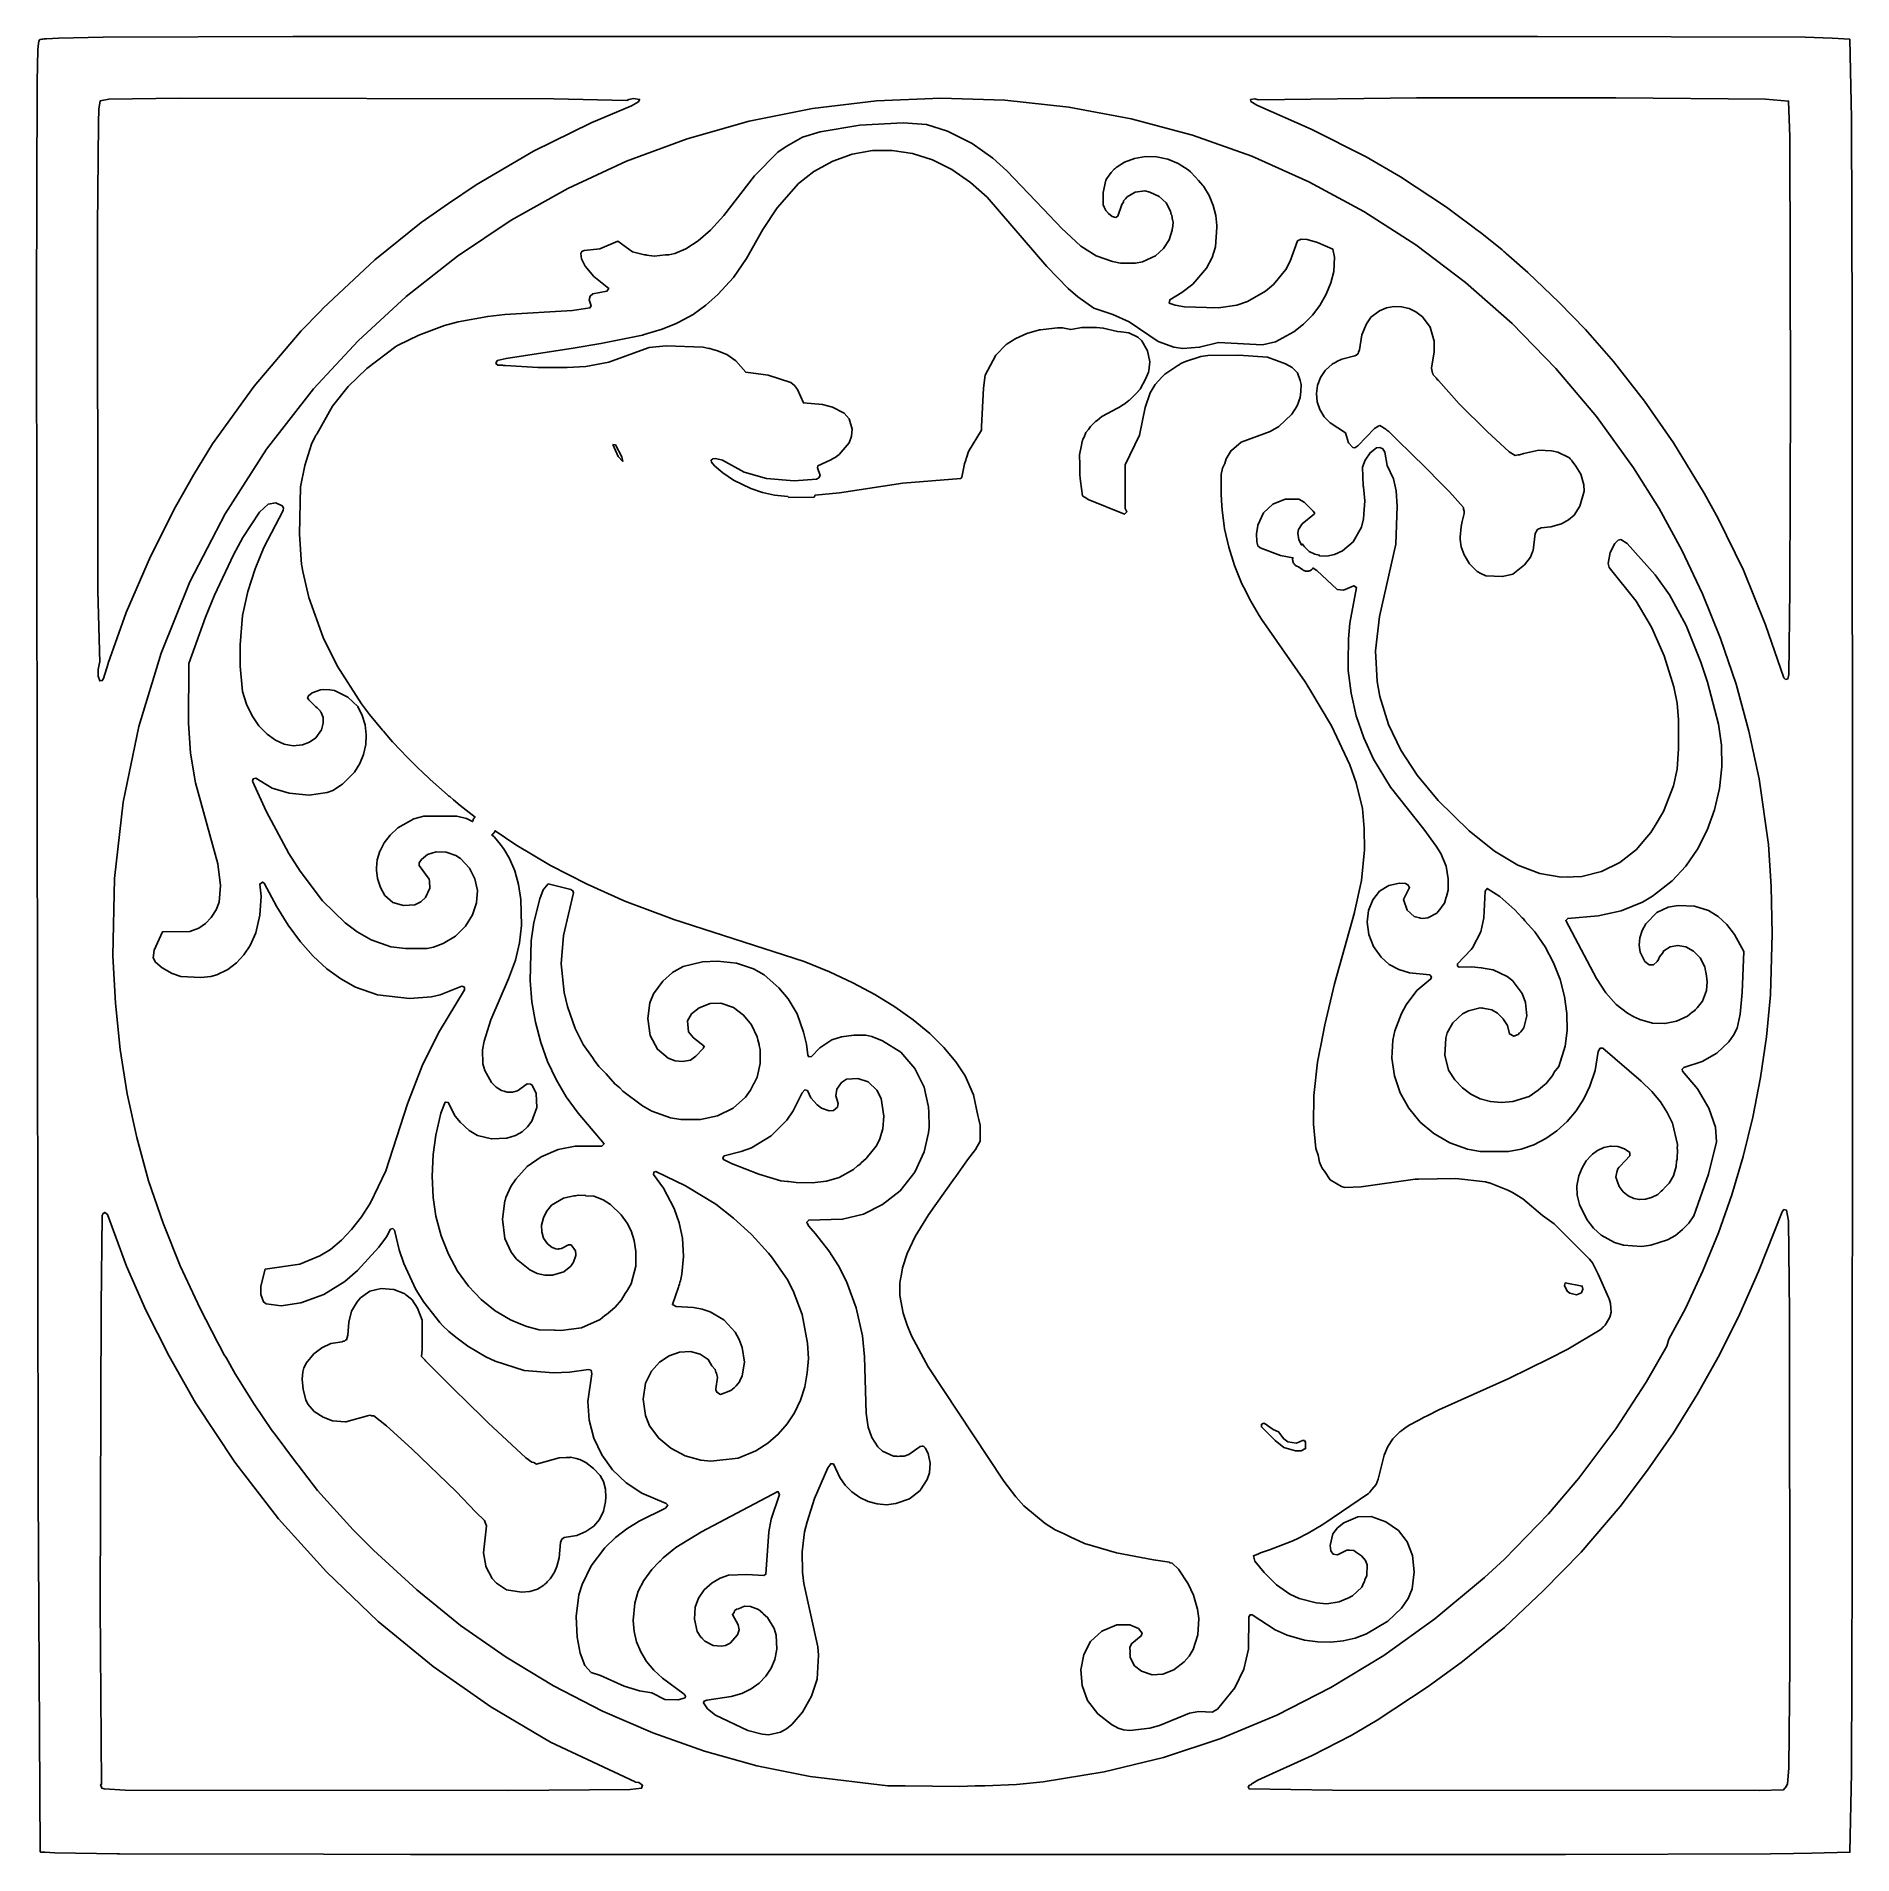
# Model space of a CAD drawing. Header units: millimetres. Extents: x 0 to 300, y 0 to 300.
import ezdxf

# ---------------------------------------------------------------- set-up
doc = ezdxf.new("R2010")
doc.units = ezdxf.units.MM
doc.layers.add('CUT', color=7, linetype='CONTINUOUS')

msp = doc.modelspace()

# ---------------------------------------------------------------- linework, layer by layer
at = {"layer": 'CUT'}
for points in [[(1.7546, 299.5342), (3.732, 299.6538), (11.1299, 299.817), (42.3861, 299.9015), (247.7192, 299.939), (291.89, 299.7865), (296.2908, 299.6503), (299.2181, 299.4518), (299.4814, 286.4292), (299.6034, 252.5407), (299.695, 149.9851), (299.6034, 47.4302), (299.4814, 13.5403), (299.2505, 0.4589), (297.1182, 0.413), (294.9997, 0.3674), (292.9715, 0.3238), (289.9143, 0.258), (286.1242, 0.183), (252.3271, 0.061), (72.0772, 0.061), (67.8326, 0.0721), (61.7843, 0.088), (47.4327, 0.1255), (13.82, 0.2135), (13.8128, 0.2135), (13.6199, 0.2158), (13.6074, 0.216), (13.5534, 0.2166), (13.4384, 0.218), (3.1194, 0.3399), (1.4718, 0.4476), (1.0209, 0.4771), (0.8579, 0.4878), (0.7681, 0.4936), (0.7038, 0.5483), (0.366, 59.9665), (0.0915, 255.6501), (0.2368, 292.4686), (0.335, 297.7414), (0.3813, 298.3266), (0.4992, 299.155), (0.669, 299.4081), (0.995, 299.4882), (1.1712, 299.4989), (1.385, 299.5118)], [(98.2803, 288.4733), (99.409, 289.1444), (99.592, 289.5409), (98.6159, 289.6934), (97.8228, 289.5104), (97.5133, 289.3673), (85.4354, 289.6362), (23.6995, 289.7277), (12.0438, 289.5759), (10.6349, 289.309), (10.3956, 287.9561), (10.3333, 285.6644), (10.1808, 268.4614), (10.2418, 208.4941), (10.5413, 196.6676), (10.4896, 196.6255), (10.2761, 195.5273), (10.3066, 194.3987), (10.5506, 193.6361), (10.9472, 193.6971), (11.1912, 194.0326), (11.9538, 196.5035), (11.9372, 196.581), (14.9016, 204.9409), (18.9014, 214.1313), (23.0523, 222.342), (26.045, 227.6561), (29.1707, 232.7122), (36.0033, 242.2595), (43.7749, 251.3773), (46.95, 254.6415), (47.3995, 255.1018), (55.9407, 263.0634), (63.5667, 269.2252), (68.0508, 272.3976), (72.6569, 275.448), (82.1132, 280.9998), (91.5999, 285.6669)], [(254.5222, 62.133), (260.623, 70.3081), (265.6562, 77.9646), (269.0422, 83.9129), (269.3917, 85.0691), (272.1211, 90.1437), (275.0074, 96.3417), (277.5426, 102.6029), (279.7598, 108.8599), (281.6487, 115.1949), (283.237, 121.6702), (284.5158, 128.2491), (285.49, 134.9502), (286.1584, 141.8471), (286.4028, 151.9323), (286.2501, 159.7129), (285.8243, 166.6778), (284.2687, 177.4713), (282.5673, 185.3403), (280.4666, 193.0753), (277.9009, 200.6505), (274.9156, 208.0208), (271.534, 215.1784), (267.7566, 222.0919), (263.5534, 228.7608), (257.4281, 237.2612), (250.7463, 245.1882), (243.5283, 252.56), (235.8232, 259.3529), (227.6618, 265.5361), (219.0436, 271.08), (209.9972, 275.9548), (200.5883, 280.1884), (190.813, 283.6613), (180.7026, 286.3495), (170.406, 288.263), (159.8685, 289.4235), (149.2698, 289.7575), (138.6999, 289.3019), (128.1306, 288.0238), (117.6847, 285.9467), (107.4208, 283.052), (97.4323, 279.3355), (87.7744, 274.871), (78.428, 269.6176), (69.5348, 263.6772), (61.0989, 257.0366), (53.1714, 249.747), (45.8016, 241.8308), (38.0343, 231.8727), (31.2107, 221.2139), (25.4221, 209.9756), (20.6689, 198.2188), (16.982, 186.097), (14.3915, 173.6402), (12.9585, 161.0315), (12.7135, 148.2964), (13.1386, 140.4621), (13.9023, 132.8575), (15.056, 125.5101), (16.6394, 118.3206), (18.5946, 111.2034), (21.0002, 104.2012), (23.8035, 97.1947), (27.0857, 90.1439), (29.9563, 84.5859), (30.6325, 83.387), (30.9578, 82.6317), (31.4434, 81.9494), (32.912, 79.3456), (36.0097, 74.3649), (37.5019, 72.1817), (38.9804, 69.9726), (39.2966, 69.5558), (39.299, 69.5522), (42.8122, 64.8479), (43.285, 64.2975), (46.4539, 60.1197), (52.3412, 53.6529), (55.6966, 50.2974), (62.8651, 43.7085), (70.0641, 37.8518), (77.5681, 32.6051), (85.3771, 27.8769), (93.4912, 23.7284), (101.7883, 20.1289), (110.2989, 17.1395), (118.9621, 14.7297), (127.7473, 12.9604), (140.5285, 11.4352), (143.4067, 11.4297), (152.4086, 11.2792), (154.9782, 11.4077), (156.5431, 11.4047), (161.7898, 11.6488), (166.1519, 12.0758), (176.2488, 13.723), (186.0101, 16.1024), (195.4968, 19.2138), (204.7091, 23.0573), (213.6468, 27.6024), (222.3404, 32.9101), (230.79, 38.9499), (238.9956, 45.7523), (242.2901, 48.8027), (249.5196, 56.2457)], [(288.6413, 193.8863), (288.9963, 193.9751), (289.1484, 194.6877), (289.3312, 208.7663), (289.4227, 240.8867), (289.3617, 283.3743), (289.1198, 289.2576), (285.3168, 289.5754), (260.6518, 289.8192), (227.7396, 289.8192), (201.6091, 289.4693), (201.0791, 289.6324), (200.3775, 289.5104), (200.408, 289.2054), (201.4146, 288.5953), (210.3828, 284.6603), (219.4425, 280.0846), (225.0858, 276.7597), (232.6903, 271.7665), (234.0233, 270.8075), (237.249, 268.373), (237.5351, 268.1571), (238.1169, 267.718), (238.2286, 267.6337), (241.8659, 264.7065), (242.1702, 264.452), (242.413, 264.2489), (242.5393, 264.1433), (243.4457, 263.3852), (246.1218, 260.9763), (251.2888, 256.0474), (255.6033, 251.5807), (260.2427, 246.2887), (265.3431, 239.752), (270.1364, 232.882), (275.2005, 224.6147), (277.5283, 220.418), (281.6764, 211.8779), (285.3426, 202.897), (288.3694, 194.1312)], [(72.0535, 155.0617), (72.6908, 157.0118), (72.8373, 159.0488), (72.447, 161.0042), (71.5457, 162.7772), (70.064, 164.327), (69.2712, 164.8174), (67.6747, 165.3948), (66.0655, 165.4533), (64.6329, 164.9974), (63.6415, 164.1869), (63.2585, 163.6502), (63.2463, 163.2183), (64.882, 160.9461), (64.9348, 160.5995), (64.9958, 159.4825), (64.2861, 157.9116), (63.5412, 157.2303), (63.5404, 157.2296), (63.535, 157.2254), (63.4982, 157.1963), (63.4849, 157.1857), (62.5308, 156.7208), (60.6608, 156.5808), (58.8778, 157.0824), (57.5575, 158.2596), (56.8571, 159.5489), (56.3468, 161.0416), (56.1777, 162.4103), (56.1889, 162.7972), (56.1895, 162.82), (56.1897, 162.8252), (56.1898, 162.828), (56.3218, 164.1157), (56.7495, 165.5466), (56.7923, 165.634), (57.472, 166.935), (58.4394, 168.2142), (59.708, 169.3831), (62.3416, 170.9139), (63.9957, 171.3341), (69.4671, 171.3295), (71.0474, 170.9259), (72.0485, 170.4343), (72.0645, 170.5062), (72.0852, 170.5816), (72.1219, 170.6936), (72.1694, 170.8014), (72.2272, 170.904), (72.2949, 171.0005), (72.3717, 171.0899), (72.455, 171.1695), (70.0173, 173.1085), (68.883, 174.0455), (68.2711, 174.5509), (68.1455, 174.6546), (67.9129, 174.8468), (65.0639, 177.3656), (64.6152, 177.7964), (64.0625, 178.327), (62.7912, 179.5477), (62.0284, 180.2802), (61.3099, 181.0039), (61.2032, 181.116), (60.1718, 182.2001), (60.1466, 182.2266), (58.8244, 183.6164), (58.2, 184.3375), (57.6054, 185.0432), (57.3508, 185.3453), (57.1998, 185.5245), (55.0357, 188.0927), (53.7199, 189.8334), (49.6928, 196.1477), (47.4168, 200.7913), (45.0348, 207.4183), (44.0388, 211.6616), (43.8728, 212.6281), (43.8413, 212.8119), (43.8411, 212.8125), (43.8389, 212.8254), (43.499, 217.8165), (43.6512, 225.6396), (44.3576, 229.1872), (45.4883, 232.6743), (46.1834, 234.1893), (46.3319, 234.359), (48.9552, 238.9346), (51.5176, 242.1681), (54.5985, 245.1575), (59.41, 248.7661), (59.7922, 249.0106), (63.162, 250.6804), (67.427, 252.278), (69.6596, 252.8677), (74.5421, 253.7527), (77.3902, 254.0593), (88.5383, 254.7013), (91.394, 255.1406), (91.5974, 255.4762), (91.2696, 256.4862), (91.4582, 257.1174), (91.9036, 257.4672), (94.202, 257.9015), (94.5111, 258.3428), (92.0763, 260.3393), (90.6161, 262.0432), (90.0193, 263.2473), (89.8955, 264.1217), (90.0475, 264.4566), (90.4583, 264.6456), (93.0407, 264.9228), (96.0122, 266.1702), (98.4346, 264.396), (100.3951, 263.914), (100.6072, 263.914), (100.7694, 263.8558), (101.9787, 263.7035), (103.8974, 263.9068), (103.924, 263.9143), (104.4279, 263.9144), (105.408, 264.1266), (107.2274, 264.9202), (109.2713, 266.2007), (111.3177, 267.9788), (113.498, 270.4029), (118.5343, 276.9639), (122.4158, 280.8153), (123.7697, 281.7924), (126.4828, 283.3168), (129.3978, 284.2214), (135.9078, 285.2661), (143.0501, 285.6934), (146.9272, 285.4122), (150.3823, 284.33), (154.4312, 282.2735), (157.8748, 279.8731), (160.1724, 277.7585), (167.2985, 270.2956), (167.9756, 269.5593), (168.3613, 269.1827), (169.2035, 268.3006), (172.3657, 265.3539), (174.9191, 263.7657), (177.589, 262.786), (178.9209, 262.5381), (179.5665, 262.5302), (179.7179, 262.5113), (179.8782, 262.5264), (181.3782, 262.508), (182.5351, 262.7406), (184.6994, 263.7517), (186.0187, 264.9296), (186.9653, 266.3713), (187.4465, 267.9505), (187.4571, 268.1535), (187.4847, 268.2265), (187.595, 269.2383), (187.5315, 269.5839), (187.5319, 269.5908), (187.5243, 269.6233), (187.3746, 270.4389), (187.3053, 270.5595), (187.1748, 271.1175), (186.4351, 272.4642), (185.2904, 273.5416), (183.7757, 274.269), (182.9417, 274.4416), (181.3481, 274.2393), (180.0294, 273.4902), (179.765, 273.1177), (179.4442, 272.8144), (179.4071, 272.6135), (179.129, 272.2218), (178.4887, 270.287), (178.1312, 270.0848), (177.5365, 270.2091), (176.9415, 270.708), (176.4941, 271.2045), (176.2214, 271.7742), (176.0732, 272.1609), (176.0417, 274.1705), (176.4966, 276.1983), (176.6848, 276.503), (177.3746, 277.4818), (177.9043, 278.031), (177.9957, 278.1131), (178.0006, 278.1175), (178.0485, 278.1605), (178.2081, 278.3039), (179.6015, 279.2038), (181.2291, 279.8198), (183.0675, 280.1109), (184.8758, 280.0485), (186.7082, 279.6651), (188.4238, 278.9593), (190.0715, 277.9332), (190.4659, 277.5732), (191.2776, 276.6997), (191.7705, 276.1692), (192.1298, 275.7826), (192.5217, 275.3608), (192.6316, 275.2243), (193.5493, 273.6801), (194.2072, 272.0466), (194.6653, 270.3933), (194.842, 268.7546), (194.841, 268.6918), (194.8388, 268.5566), (194.8387, 268.5524), (194.8376, 268.4799), (194.5728, 265.2148), (194.0449, 263.4453), (193.1213, 261.7166), (190.8308, 259.0768), (189.0691, 257.6828), (187.0571, 256.4943), (186.9731, 255.9574), (187.9549, 255.5879), (189.497, 255.3394), (193.0923, 255.2431), (194.1659, 255.1899), (194.3657, 255.209), (195.1055, 255.1891), (198.1277, 255.6039), (199.8585, 256.2207), (202.8289, 257.914), (204.1568, 258.9968), (206.1903, 261.4896), (206.925, 262.8734), (208.1467, 266.2159), (208.7433, 266.4742), (209.7068, 266.4381), (211.4194, 265.9675), (213.9236, 264.8514), (214.2516, 263.5464), (214.0973, 261.1679), (213.6089, 259.271), (212.8703, 257.4156), (211.8238, 255.5755), (210.5849, 253.9395), (209.1308, 252.459), (207.5334, 251.1931), (204.4945, 249.5438), (202.3619, 249.068), (195.1177, 249.4305), (191.9739, 248.6695), (189.1954, 248.4862), (187.7403, 248.6806), (185.1455, 249.5965), (180.3654, 252.8553), (177.6832, 254.076), (174.5397, 255.1276), (171.8668, 256.991), (170.2692, 258.3749), (166.7637, 262.0024), (156.9216, 273.4305), (154.1722, 275.8498), (151.0889, 277.9672), (147.892, 279.5833), (144.5988, 280.6108), (141.2758, 281.1241), (137.9893, 281.0956), (134.6657, 280.4903), (131.4642, 279.3426), (128.3593, 277.6366), (125.7976, 275.6704), (122.2669, 271.654), (119.9412, 268.0899), (117.2444, 263.3115), (115.0623, 260.1792), (112.478, 257.3513), (110.5049, 255.5969), (108.4086, 254.0896), (106.0621, 252.7828), (105.6311, 252.6045), (103.307, 251.6657), (100.3425, 250.7457), (100.2455, 250.7191), (100.147, 250.6921), (100.11, 250.682), (100.0544, 250.6667), (93.2008, 249.2751), (88.6323, 248.5202), (77.5875, 246.8141), (76.1165, 246.4767), (75.9027, 246.0022), (76.238, 245.7325), (77.0353, 245.6846), (77.1043, 245.6713), (77.4588, 245.6591), (82.8187, 245.3367), (87.656, 245.3061), (90.7273, 245.4885), (94.5363, 246.2147), (101.0232, 248.5791), (101.1622, 248.604), (103.9544, 248.9057), (110.0637, 248.6885), (111.038, 248.4833), (111.2091, 248.4357), (111.2163, 248.4338), (111.5097, 248.3522), (112.4455, 248.0923), (114.0046, 247.4437), (115.491, 246.422), (117.1043, 244.5407), (120.8106, 244.0498), (124.5254, 242.8687), (125.1445, 242.3831), (125.6347, 241.6734), (126.6276, 239.4882), (129.7828, 239.2348), (131.4028, 238.8014), (133.3483, 237.7713), (134.1527, 236.841), (134.6374, 235.1746), (134.5724, 234.0149), (134.1853, 232.888), (132.5298, 230.9808), (131.8401, 230.5039), (131.7362, 230.4434), (131.7123, 230.4295), (131.5126, 230.3133), (131.0227, 230.0281), (129.0226, 229.1122), (128.944, 228.7813), (129.3589, 227.5077), (129.182, 227.1399), (128.792, 226.9014), (125.1099, 226.6457), (120.5314, 227.0472), (116.8241, 228.0886), (113.294, 230.0478), (112.1432, 230.3058), (111.6566, 230.2793), (111.4159, 230.0488), (111.4416, 229.7165), (111.9334, 229.1184), (113.3029, 227.9307), (115.0846, 226.755), (117.9601, 225.3659), (119.8665, 224.7035), (121.8515, 224.2843), (124.0285, 224.0448), (124.041, 224.0449), (124.2393, 223.8961), (128.3879, 223.9571), (128.5349, 224.2512), (132.5608, 224.652), (143.039, 226.2401), (152.5626, 227.0017), (152.7773, 227.2499), (153.2044, 229.4299), (153.4019, 230.0396), (153.4897, 230.3108), (153.5215, 230.4091), (153.8683, 231.4799), (155.9926, 234.9676), (156.0057, 235.2618), (156.0146, 235.2773), (156.0218, 235.6194), (156.3035, 241.9102), (156.6238, 244.0792), (158.3769, 247.3406), (160.0814, 249.1135), (160.0994, 249.1265), (160.1045, 249.1302), (160.1273, 249.1465), (160.2444, 249.2309), (161.6483, 250.1247), (163.4688, 250.9409), (165.553, 251.523), (165.6953, 251.5458), (165.6972, 251.546), (165.7219, 251.5489), (166.1906, 251.6037), (168.5372, 251.8778), (169.3817, 251.893), (170.7148, 251.59), (172.5692, 251.9245), (174.9899, 251.9244), (176.0759, 251.832), (178.4569, 251.2832), (178.9886, 251.2203), (179.0485, 251.2065), (179.0618, 251.2117), (180.2865, 251.0669), (181.8092, 250.3142), (182.4556, 249.7096), (183.3991, 248.0998), (183.738, 246.2543), (183.5935, 244.7966), (183.5285, 244.5793), (183.0568, 243.376), (182.2212, 241.8761), (182.1438, 241.7804), (182.0518, 241.6666), (181.8359, 241.3994), (181.8197, 241.3794), (180.3356, 239.8883), (180.3024, 239.8636), (179.7407, 239.4456), (179.69, 239.4079), (179.5051, 239.2703), (179.4408, 239.2263), (178.6593, 238.7551), (178.5526, 238.6908), (178.4748, 238.6438), (178.4508, 238.6294), (175.8276, 237.252), (175.0759, 236.5944), (174.8116, 236.435), (174.5526, 236.1366), (173.9502, 235.6096), (173.6355, 235.0799), (173.2194, 234.6003), (172.9128, 233.8632), (172.7174, 233.5342), (172.6614, 233.2586), (172.6002, 233.1113), (172.5161, 232.5431), (172.1879, 230.9276), (172.2346, 229.2742), (172.2191, 227.6187), (172.2968, 227.0672), (172.3104, 226.5843), (172.6799, 224.1589), (173.0104, 223.9507), (173.0231, 223.9359), (173.0529, 223.924), (173.6087, 223.5738), (179.5882, 221.1467), (179.9724, 221.5434), (179.669, 222.0757), (179.6776, 229.2619), (182.0351, 234.1704), (182.9684, 238.7359), (183.7961, 241.1626), (184.637, 242.5365), (185.7366, 243.7353), (186.2458, 244.2541), (187.5723, 245.1214), (188.3919, 245.6573), (188.5999, 245.7933), (188.8691, 245.9693), (189.635, 246.3328), (192.1639, 247.1557), (193.3317, 247.3197), (198.434, 247.3803), (203.1722, 247.0138), (206.1497, 245.953), (207.2632, 245.31), (208.0987, 244.4298), (208.5552, 243.1875), (208.7184, 242.5028), (208.6579, 241.4073), (208.6579, 241.407), (208.6569, 241.3939), (208.5858, 240.3937), (208.0853, 238.9988), (207.2059, 237.657), (205.0326, 235.614), (203.587, 234.7704), (198.8242, 232.9958), (197.2092, 231.659), (197.2075, 231.6557), (197.2027, 231.652), (196.3497, 230.2827), (196.1166, 229.497), (195.738, 228.7479), (195.5524, 227.6661), (195.524, 225.0205), (195.5382, 224.7275), (195.5249, 224.4647), (195.6052, 223.3475), (195.6777, 221.8547), (196.1038, 218.731), (196.8021, 215.6697), (197.7335, 212.6651), (198.9458, 209.6611), (199.5425, 208.5738), (200.284, 207.0425), (201.813, 204.4362), (202.1636, 203.7974), (209.3859, 193.4995), (209.6692, 193.0371), (209.678, 193.0229), (209.743, 192.9167), (210.1642, 192.2294), (213.7365, 186.2072), (216.7756, 179.7884), (217.8163, 176.8164), (218.8248, 172.5981), (219.1329, 169.3127), (219.1947, 165.7604), (218.7023, 160.7408), (217.5141, 155.5004), (217.5001, 155.4478), (214.2481, 143.6849), (212.6036, 136.9253), (211.9625, 133.5154), (211.9027, 133.2401), (211.8655, 132.9995), (211.4429, 130.752), (210.8383, 125.2805), (210.7457, 120.5207), (211.1706, 116.503), (211.5039, 115.4042), (211.7408, 114.2763), (212.0411, 113.6331), (212.0824, 113.4968), (212.1556, 113.3879), (212.2948, 113.0897), (212.5539, 112.7949), (213.5263, 111.3469), (215.384, 110.2357), (215.9304, 110.1125), (218.6439, 110.1741), (227.5363, 111.4364), (228.0606, 111.4862), (234.2368, 111.5763), (239.1213, 111.0477), (239.6841, 110.8676), (239.6844, 110.8675), (239.6873, 110.8663), (239.771, 110.834), (242.8218, 109.6532), (243.376, 109.3934), (243.5723, 109.2817), (245.2894, 108.2048), (248.5308, 105.4535), (250.4873, 104.0761), (253.4428, 101.117), (253.6815, 100.8513), (254.3539, 100.2049), (256.2839, 98.2725), (256.7838, 97.6433), (257.7379, 95.7888), (259.4396, 91.9715), (259.544, 91.7172), (259.7477, 90.9606), (259.8566, 89.5371), (259.6637, 88.7062), (259.4452, 88.3357), (258.8704, 87.3852), (258.5802, 87.0974), (258.4582, 86.9764), (258.3712, 86.8901), (258.3161, 86.8355), (258.0462, 86.5998), (252.7354, 83.4195), (249.6863, 81.8814), (242.9902, 78.5988), (231.4217, 73.44), (229.6066, 72.4972), (228.881, 72.1691), (228.1493, 71.7402), (226.5551, 70.9121), (225.8234, 70.3767), (225.598, 70.2445), (225.3259, 70.0127), (225.0098, 69.7814), (224.7495, 69.5214), (224.5731, 69.3711), (224.5078, 69.2801), (223.8729, 68.646), (223.0172, 67.3724), (222.4426, 65.919), (221.4324, 61.9827), (221.079, 61.1284), (220.4078, 60.2626), (220.0393, 59.8634), (219.8845, 59.6957), (219.8669, 59.6767), (219.8258, 59.6321), (212.2908, 54.5103), (209.8778, 53.0748), (207.9582, 52.1157), (207.0559, 51.6857), (203.4846, 50.3498), (202.0203, 49.8613), (201.5763, 49.636), (200.8494, 49.3641), (201.1083, 48.4865), (202.6151, 46.6169), (204.6812, 44.5804), (206.8498, 42.9941), (208.4212, 42.2857), (211.2211, 41.5653), (212.963, 41.419), (214.9983, 41.7402), (216.1388, 42.2459), (216.5963, 42.4321), (216.6659, 42.4796), (217.22, 42.7253), (218.7465, 44.1937), (219.0669, 44.965), (219.1616, 45.1223), (219.2381, 45.3774), (219.5378, 46.099), (219.6032, 47.8304), (219.3231, 48.5692), (218.664, 49.344), (217.8485, 49.8931), (217.8347, 49.9039), (217.8307, 49.9051), (217.3961, 50.1977), (216.6794, 50.2535), (216.6265, 50.2695), (216.6047, 50.2593), (216.2867, 50.284), (214.7123, 49.517), (213.9891, 49.6288), (213.6288, 50.1788), (213.5289, 51.063), (213.9641, 52.9515), (214.6996, 53.9326), (215.7749, 54.7944), (218.0499, 55.7474), (220.2516, 55.8146), (222.6939, 54.9456), (224.771, 53.5314), (226.0678, 51.869), (226.2336, 51.6299), (227.0947, 49.4033), (227.3693, 46.7142), (227.0321, 43.8898), (226.3781, 42.2863), (225.2661, 40.7248), (223.0067, 38.587), (219.5233, 36.4533), (217.6331, 35.767), (215.6587, 35.3015), (213.6209, 35.0822), (211.4843, 35.1405), (209.2577, 35.423), (206.4175, 36.2596), (204.4466, 37.1544), (200.6414, 39.5975), (200.3089, 39.6135), (200.0686, 39.2538), (200.0384, 33.9737), (199.2708, 30.6681), (197.7962, 27.5932), (194.9144, 24.074), (194.0478, 23.58), (191.8392, 23.6419), (190.288, 23.3677), (185.3405, 21.3623), (183.7478, 20.8967), (180.4481, 20.5605), (179.4437, 20.6249), (178.5543, 20.9227), (177.4543, 21.525), (175.1615, 23.2692), (173.4976, 25.4989), (172.5995, 27.9756), (172.38, 30.5349), (172.8636, 33.0753), (173.9776, 35.2335), (175.831, 36.9301), (178.325, 37.9683), (180.4796, 37.9388), (181.8906, 37.3518), (182.496, 36.5656), (182.3246, 36.127), (180.7743, 34.8869), (180.4806, 34.2898), (180.5063, 33.4791), (180.4898, 33.2519), (180.5173, 33.1291), (180.5356, 32.5532), (181.2213, 31.2236), (182.416, 30.292), (184.1466, 29.7349), (185.9321, 29.8228), (187.7321, 30.5489), (189.4096, 31.8513), (190.2318, 32.7913), (190.8978, 33.889), (191.6937, 36.3321), (191.8401, 39.0293), (191.6259, 40.545), (190.9772, 42.849), (190.0691, 44.7001), (188.4806, 47.1622), (187.4491, 48.1385), (187.0622, 48.2104), (186.9931, 48.2727), (184.3937, 48.7063), (178.2539, 49.8472), (172.9874, 51.3885), (171.9178, 51.876), (171.4304, 52.1054), (170.6487, 52.4733), (169.6143, 52.9601), (168.1546, 53.6471), (166.5078, 54.6588), (162.9949, 57.5815), (161.6545, 59.0745), (160.4177, 60.6942), (159.7017, 61.6697), (147.1875, 80.5012), (144.4326, 85.623), (143.7347, 87.3651), (143.0677, 89.3644), (142.5484, 92.2663), (142.5459, 94.3135), (142.5982, 94.6384), (142.6593, 95.0185), (142.7287, 95.4503), (142.9501, 96.8274), (143.7278, 99.2305), (145.0806, 102.0245), (147.2742, 105.5586), (148.321, 107.0756), (151.5643, 111.6371), (151.5869, 111.6688), (151.7395, 111.8834), (153.6957, 114.6347), (155.0045, 116.376), (155.768, 117.7473), (155.7651, 118.2767), (155.8032, 118.4228), (155.7618, 118.8883), (155.7539, 120.3483), (155.5474, 121.301), (155.5457, 121.3205), (155.3999, 121.9813), (154.6691, 125.3523), (153.2779, 128.5285), (151.7496, 130.8378), (149.7859, 133.201), (147.4517, 135.5029), (144.7505, 137.7474), (141.7134, 139.9027), (138.4218, 141.9259), (134.7841, 143.8524), (130.9043, 145.6711), (126.7218, 147.3502), (105.076, 154.3627), (104.6982, 154.5004), (104.6864, 154.5047), (104.6143, 154.531), (104.545, 154.5563), (97.1839, 157.2992), (90.9391, 160.1017), (84.9209, 163.1866), (79.1736, 166.6095), (75.7546, 168.9139), (75.7518, 168.9054), (75.7053, 168.798), (75.6486, 168.6956), (75.5822, 168.5992), (75.5067, 168.5098), (75.4092, 168.4052), (75.3246, 168.323), (75.2324, 168.2494), (75.2115, 168.2358), (75.6426, 167.855), (76.6453, 166.6699), (77.2561, 165.8256), (78.1325, 164.3606), (78.9942, 162.3197), (79.607, 160.0437), (80.0002, 157.5939), (80.0961, 153.3097), (79.7893, 150.4148), (79.1084, 147.5671), (77.9771, 144.4792), (75.0764, 137.7299), (73.9331, 134.2419), (73.6584, 132.8162), (73.7496, 130.5009), (74.058, 129.3756), (75.1745, 127.3977), (75.9591, 126.6357), (76.8328, 126.1116), (77.257, 125.9768), (77.3427, 125.9375), (77.4027, 125.9305), (77.745, 125.8217), (78.6346, 125.8037), (79.4637, 126.013), (81.0571, 127.2084), (81.5829, 127.1394), (81.8437, 126.9993), (81.9658, 126.7511), (82.5292, 125.5725), (82.6246, 123.2598), (81.8059, 121.0528), (81.1099, 120.0734), (80.2232, 119.2811), (79.152, 118.6507), (77.7231, 118.2127), (75.1581, 118.1117), (72.8371, 118.6401), (71.4753, 119.4807), (70.8225, 120.0705), (70.7445, 120.1473), (70.7113, 120.1799), (70.5359, 120.3523), (70.0488, 120.8311), (69.2026, 121.8763), (68.0479, 124.0921), (67.5359, 124.1822), (66.7921, 122.3633), (65.9678, 118.7317), (65.5443, 115.5193), (65.3933, 111.9701), (65.5443, 108.465), (65.965, 105.3605), (66.8409, 102.1207), (68.0494, 99.0925), (69.5589, 96.3095), (71.3701, 93.7985), (73.4521, 91.5909), (75.766, 89.7304), (78.3273, 88.2397), (79.7126, 87.6802), (79.8719, 87.6014), (80.0071, 87.5612), (81.0098, 87.1562), (83.0247, 86.6228), (85.586, 86.5362), (85.6359, 86.5325), (85.6511, 86.534), (86.6107, 86.5015), (90.0342, 86.9269), (93.0822, 88.319), (93.858, 88.9523), (94.1343, 89.1296), (95.1132, 89.9769), (95.5812, 90.3589), (96.6328, 91.5654), (97.2419, 92.588), (97.6044, 93.162), (97.6518, 93.2762), (98.1969, 94.1914), (98.9888, 97.1087), (98.9876, 99.5572), (98.6895, 101.3268), (98.1955, 102.9549), (97.5305, 104.226), (96.5514, 105.5706), (94.7725, 107.2904), (93.5914, 108.0764), (92.0511, 108.6336), (90.7418, 108.7376), (90.7037, 108.747), (90.6272, 108.7467), (89.462, 108.8394), (88.999, 108.7405), (88.7759, 108.7396), (88.2646, 108.5837), (87.0508, 108.3245), (85.0708, 107.1642), (84.225, 106.1193), (83.7221, 105.0615), (83.4231, 103.9015), (83.4524, 102.7683), (83.7709, 101.727), (84.406, 100.8019), (85.1521, 100.1712), (85.9267, 99.9281), (86.1268, 99.9558), (86.2228, 99.9189), (86.3474, 99.9863), (86.6894, 100.0336), (87.8941, 100.6412), (88.2853, 100.6514), (89.0123, 99.6545), (89.0805, 99.0297), (89.0574, 98.869), (88.6831, 97.7741), (88.2603, 97.1154), (87.1019, 96.1635), (85.2484, 95.6066), (83.9785, 95.6301), (82.7165, 95.9166), (81.4906, 96.4819), (79.3182, 98.251), (78.4153, 99.4409), (77.3917, 101.6611), (76.9932, 104.8915), (77.3723, 107.8656), (77.376, 107.8777), (77.3904, 107.9247), (77.4038, 107.9686), (77.545, 108.4296), (78.3842, 110.2651), (79.1884, 111.4756), (81.076, 113.5546), (83.3679, 115.1702), (86.1524, 116.36), (88.9812, 116.8825), (93.3689, 116.9175), (93.7265, 117.2665), (89.4417, 122.3549), (87.4997, 125.0554), (85.8116, 127.9067), (84.4278, 130.8848), (83.2918, 134.0122), (82.4237, 137.3285), (81.8425, 140.7015), (81.5373, 144.2173), (81.6903, 150.76), (82.1537, 153.7877), (83.1601, 157.7219), (83.7041, 159.1856), (84.5206, 160.1466), (88.2672, 159.2173), (88.5913, 159.0221), (88.7226, 158.6688), (87.0211, 151.6757), (86.6555, 146.957), (87.1432, 142.2281), (87.6887, 139.9298), (88.9834, 136.2866), (90.2934, 133.6689), (91.8118, 131.5518), (91.9269, 131.3464), (92.1268, 131.1126), (92.8953, 130.0411), (94.0742, 128.8353), (95.4986, 127.1695), (96.3256, 126.5325), (96.8542, 125.9919), (100.0551, 123.5542), (101.6255, 122.681), (104.711, 121.5831), (106.3782, 121.3051), (108.1185, 121.3073), (108.2217, 121.29), (108.3301, 121.3076), (109.6243, 121.3092), (112.461, 121.929), (115.0073, 123.1801), (117.0711, 124.9643), (117.9123, 126.1166), (118.4671, 127.2381), (118.4875, 127.27), (118.5034, 127.3116), (118.9876, 128.2903), (119.5123, 130.5174), (119.5046, 132.8307), (119.3474, 133.4935), (119.3387, 133.655), (119.1243, 134.4343), (119.005, 134.9371), (118.0704, 136.9196), (116.7528, 138.5298), (115.0659, 139.7482), (112.9982, 140.4721), (111.2232, 140.4487), (109.4158, 139.7457), (108.1538, 138.7231), (107.5226, 137.5616), (107.686, 135.7399), (108.497, 134.755), (110.2737, 133.3858), (110.1377, 133.1157), (110.1185, 133.0776), (110.0826, 133.0061), (110.052, 132.9452), (108.8992, 131.7246), (107.9774, 131.0839), (106.6682, 130.8646), (105.4537, 130.9925), (104.3164, 131.4226), (102.5403, 132.8936), (101.3684, 135.1521), (100.9695, 137.9741), (101.2746, 140.5237), (101.8888, 142.0186), (103.4545, 144.1369), (105.0074, 145.531), (105.1741, 145.6301), (105.1797, 145.6334), (105.1805, 145.6339), (105.2891, 145.6984), (106.7947, 146.5264), (109.9837, 147.2928), (112.476, 147.4184), (115.6073, 147.1045), (118.3989, 146.1533), (120.1391, 145.1693), (122.57, 143.012), (124.1118, 141.2201), (125.5896, 138.7237), (126.6395, 135.7277), (127.1269, 133.7173), (127.324, 131.9323), (127.5258, 131.6636), (127.9289, 131.6897), (129.3333, 133.1344), (131.3037, 134.4576), (132.9299, 134.9633), (134.9425, 135.1865), (136.9034, 135.217), (137.9267, 135.0172), (139.6931, 134.2865), (142.6772, 132.3827), (144.9902, 129.6947), (146.516, 126.6383), (146.5242, 126.6143), (147.218, 123.627), (147.2453, 123.3668), (147.2656, 123.1743), (147.3224, 122.635), (147.3302, 122.5605), (147.3521, 120.0156), (147.2511, 119.1133), (146.5528, 115.997), (144.9769, 112.5989), (142.5528, 109.5571), (139.6804, 107.2762), (136.524, 105.7031), (133.0737, 104.8481), (127.5001, 104.7056), (127.1408, 104.3315), (127.2433, 104.2001), (127.4938, 103.684), (128.6287, 102.425), (130.8077, 99.6332), (132.4165, 97.1588), (133.7392, 94.6027), (135.3279, 90.2338), (136.3756, 85.6073), (136.6812, 82.1771), (136.954, 72.8688), (137.3127, 70.5878), (137.9039, 68.8619), (138.921, 67.3097), (139.6781, 66.6298), (141.476, 65.7794), (141.9983, 65.7771), (142.1281, 65.7362), (142.4647, 65.775), (143.2418, 65.7716), (144.0143, 66.0538), (145.8852, 67.3931), (146.1456, 67.4064), (146.1828, 67.4083), (146.309, 67.4148), (146.3163, 67.4151), (146.5076, 67.3981), (146.6295, 67.2288), (146.6855, 67.1508), (146.7232, 67.0986), (146.7693, 67.0344), (147.1978, 66.2454), (147.5381, 64.6377), (147.4131, 63.0026), (147.0545, 61.9356), (145.948, 60.2366), (145.8639, 60.1337), (144.1192, 58.7677), (141.881, 57.9575), (140.3187, 57.7752), (138.8121, 57.8967), (137.2842, 58.3064), (135.9031, 58.9496), (134.6273, 59.8689), (133.5032, 60.9937), (132.6407, 62.2848), (131.5752, 64.525), (131.1198, 64.5261), (130.6555, 63.8461), (128.4662, 58.7751), (127.2213, 54.9515), (126.822, 53.2921), (126.4009, 49.9969), (126.4608, 46.6407), (126.7055, 44.7688), (129.0245, 34.3549), (129.1157, 32.9551), (128.895, 29.0093), (127.9738, 26.2157), (126.4686, 23.5688), (124.7379, 21.5523), (124.7336, 21.5479), (124.7329, 21.5472), (124.7322, 21.5464), (124.731, 21.5451), (123.8073, 20.8093), (122.8325, 20.2625), (120.932, 19.8277), (119.8368, 19.9235), (117.455, 20.5424), (112.1252, 23.0838), (110.7904, 24.1304), (110.1246, 25.1192), (110.2592, 25.386), (110.7011, 25.5474), (114.6816, 26.1259), (116.4459, 26.6409), (118.0003, 27.3883), (119.3117, 28.3192), (120.4432, 29.5035), (121.3053, 30.8124), (121.8889, 32.2658), (122.2312, 33.9737), (122.103, 36.2513), (121.772, 37.3466), (120.7194, 39.1811), (120.0042, 39.7998), (119.9831, 39.8268), (119.9368, 39.8581), (119.1918, 40.5026), (117.9066, 41.0085), (116.9044, 41.0608), (115.8945, 40.6215), (115.6006, 40.564), (115.2537, 40.2542), (115.197, 40.0121), (114.9079, 39.6504), (115.8746, 37.9487), (115.9987, 37.1133), (115.7456, 36.2926), (114.5211, 34.9547), (113.7424, 34.5695), (113.0355, 34.4696), (111.7074, 34.569), (110.3458, 35.274), (110.0241, 35.6175), (109.9729, 35.6722), (109.9482, 35.6986), (109.7211, 35.9411), (109.0685, 36.8566), (108.6555, 38.9003), (108.7782, 40.8615), (109.3079, 42.3761), (110.2365, 43.7284), (111.5728, 44.8701), (112.903, 45.6717), (114.2813, 46.1756), (117.2787, 46.2671), (120.1063, 46.1126), (120.4279, 46.3038), (120.8906, 53.2916), (121.296, 55.3698), (122.6902, 59.4666), (122.4246, 59.9248), (109.7821, 53.3121), (105.5519, 50.7143), (103.4665, 48.9935), (102.9706, 48.4819), (102.8644, 48.3905), (102.7714, 48.2764), (101.6259, 47.0946), (100.2766, 45.2844), (99.3684, 43.5265), (98.7889, 41.5456), (98.5226, 38.6486), (98.6983, 36.8776), (99.1135, 35.1712), (99.7996, 33.5183), (100.7408, 31.9342), (101.9587, 30.4755), (103.3754, 29.1534), (106.9523, 26.5158), (107.178, 26.1846), (107.1064, 25.946), (105.9749, 25.596), (103.7748, 25.6554), (101.6246, 26.7534), (99.5894, 27.0669), (97.0333, 27.8694), (93.1709, 29.5827), (91.6212, 30.0729), (90.5814, 31.2765), (89.8085, 33.2935), (89.2856, 35.92), (89.1345, 39.3434), (89.6023, 42.9247), (90.0994, 44.5934), (91.594, 47.6742), (93.8679, 50.6351), (95.6157, 52.3511), (97.4666, 53.7997), (99.5278, 55.0602), (103.8581, 57.1953), (104.2327, 57.6953), (104.0046, 57.9992), (99.9503, 59.6609), (97.3562, 61.3901), (95.1326, 63.5213), (93.3716, 65.9927), (92.0743, 68.7421), (91.3019, 71.708), (91.0857, 74.798), (91.7218, 79.3553), (91.6084, 79.9609), (91.1433, 80.0952), (88.0602, 79.6176), (85.4168, 79.5243), (80.5643, 79.8913), (75.7997, 81.4359), (74.2266, 82.1468), (71.2484, 83.8986), (69.5066, 85.2193), (69.0007, 85.629), (68.402, 86.1139), (68.3356, 86.1677), (68.1189, 86.3433), (67.0757, 87.344), (66.6378, 87.8459), (63.996, 91.1885), (62.7053, 93.2501), (60.6972, 97.5402), (60.6972, 97.5403), (60.697, 97.5408), (60.6957, 97.5441), (60.6866, 97.5677), (59.9437, 99.7985), (59.1809, 103.0424), (58.8945, 103.3173), (58.5158, 103.1983), (57.8454, 101.9648), (56.5633, 100.2557), (53.0622, 96.3867), (50.9621, 94.5668), (47.4997, 92.4527), (43.7407, 91.0642), (40.4869, 90.5976), (38.0076, 90.9082), (37.552, 91.2149), (37.1308, 92.4597), (37.1282, 93.8109), (37.8158, 96.6161), (43.538, 97.4405), (46.8269, 98.8097), (48.6194, 99.8865), (50.4138, 101.3789), (52.1024, 103.161), (53.7034, 105.2473), (55.2188, 107.5842), (57.7221, 112.8327), (61.3266, 123.886), (63.744, 130.1571), (66.4298, 135.5897), (70.7244, 142.7078), (70.7258, 143.1062), (70.3011, 143.2873), (66.7261, 141.8895), (65.295, 141.545), (61.6565, 141.2646), (56.341, 141.8455), (52.714, 143.1286), (50.3166, 144.4843), (48.0124, 146.177), (45.7715, 148.2367), (43.679, 150.6021), (41.6355, 153.3574), (39.7377, 156.3897), (37.664, 160.2918), (37.3841, 160.4653), (36.9523, 160.1316), (37.1652, 158.1462), (36.9791, 154.9998), (36.3022, 152.0901), (35.3443, 150.0244), (34.3055, 148.4355), (33.0973, 147.1299), (31.665, 146.066), (29.8642, 145.1612), (28.8964, 144.8943), (27.2012, 144.7418), (23.9291, 144.8943), (22.4897, 145.398), (20.8287, 146.3189), (19.723, 147.2592), (19.3501, 147.9684), (19.5316, 149.2525), (20.8839, 152.2538), (25.4056, 152.3259), (26.889, 152.8537), (27.9673, 153.6343), (28.9194, 154.6445), (29.7456, 155.9022), (30.2294, 157.1547), (30.4425, 159.9033), (30.0214, 163.4794), (26.3636, 176.8008), (25.5042, 181.7354), (25.1966, 186.6702), (25.2289, 196.5276), (27.9842, 204.1689), (29.4818, 207.7762), (32.5977, 214.4364), (34.126, 217.2799), (36.8853, 221.457), (38.3352, 222.7704), (39.616, 223.0054), (40.6633, 222.5389), (40.8631, 222.169), (40.8038, 221.7228), (37.6198, 215.6418), (36.1597, 212.1162), (34.9765, 208.3868), (34.1222, 204.4184), (33.6997, 199.6144), (33.6997, 196.0461), (34.1169, 191.9125), (34.7747, 189.8059), (35.7037, 187.8783), (36.8075, 186.2306), (38.141, 184.8363), (39.5134, 183.8461), (40.9948, 183.195), (42.4761, 182.9326), (43.9888, 183.0999), (45.1692, 183.5593), (46.1843, 184.2704), (47.1044, 185.5573), (47.4062, 186.6564), (47.4098, 187.59), (47.0758, 188.4478), (46.977, 188.5482), (46.9484, 188.6602), (46.4234, 189.2151), (46.1994, 189.3387), (45.0641, 190.4928), (44.844, 190.8585), (44.9653, 191.1855), (45.5807, 191.6643), (45.5811, 191.6644), (45.5819, 191.6647), (45.5828, 191.6651), (45.5843, 191.6656), (46.941, 192.1658), (47.5035, 192.2364), (48.4866, 192.1801), (49.2824, 192.0292), (51.4679, 190.9308), (53.0938, 189.3991), (53.8467, 187.9496), (54.3155, 186.3878), (54.5027, 184.7675), (54.4424, 183.1442), (54.0661, 181.5239), (53.4542, 179.9918), (52.5686, 178.5622), (50.5903, 176.5883), (48.9721, 175.581), (48.0879, 175.2513), (45.1007, 174.8196), (41.7948, 175.1001), (38.9799, 175.9688), (36.2676, 177.5732), (35.8807, 177.4943), (35.7718, 177.0816), (38.0059, 172.1698), (41.7479, 165.1714), (43.6032, 162.2501), (47.2643, 157.3706), (51.0249, 153.73), (53.0283, 152.2707), (55.3424, 150.9309), (58.5667, 149.796), (60.9632, 149.4925), (64.5586, 149.5215), (65.6121, 149.7074), (67.1867, 150.3091), (69.2312, 151.5566), (70.9, 153.2062)], [(225.1636, 232.8184), (223.1903, 234.7694), (222.8823, 234.9681), (222.6809, 235.1578), (221.7235, 235.7355), (221.706, 235.7266), (221.6904, 235.7366), (221.4027, 235.6768), (221.1991, 235.4672), (220.8506, 235.289), (218.0975, 232.4168), (217.553, 232.0851), (217.2513, 232.1249), (216.5096, 232.9238), (216.0206, 234.55), (213.4919, 236.2001), (212.5103, 237.1833), (211.8091, 238.3904), (211.3681, 239.6838), (211.2413, 241.0111), (211.3984, 242.348), (211.4346, 242.4453), (211.4537, 242.4969), (211.4652, 242.5277), (211.5646, 242.7954), (211.9062, 243.6689), (212.6902, 244.816), (212.7383, 244.8777), (213.8544, 245.8833), (214.0008, 245.9611), (214.1925, 246.0629), (214.7295, 246.3481), (215.4099, 246.7095), (217.5642, 247.2651), (217.5726, 247.2704), (217.6986, 247.2997), (218.1218, 247.5898), (218.1578, 247.8328), (218.3273, 248.2199), (218.7582, 250.6922), (219.4933, 252.5299), (220.1524, 253.5451), (220.1579, 253.5506), (221.6339, 254.6912), (222.8018, 255.1506), (224.0019, 255.3675), (225.2957, 255.3398), (226.5294, 255.0417), (227.6661, 254.487), (228.7276, 253.6767), (229.98, 252.0033), (230.6587, 249.6905), (230.6928, 247.9041), (230.2067, 245.1896), (230.3401, 244.6873), (230.3925, 244.3778), (230.4385, 244.3168), (230.4857, 244.1391), (231.0235, 243.5406), (231.1136, 243.421), (231.3684, 243.1568), (234.7865, 239.3528), (239.39, 234.7496), (243.0142, 231.4268), (244.004, 230.8168), (244.5125, 230.928), (244.7219, 230.9126), (245.4433, 231.1317), (247.9079, 231.6711), (250.0188, 231.6097), (251.0512, 231.3629), (252.8558, 230.4999), (252.9129, 230.4596), (253.1082, 230.2844), (253.2942, 230.0446), (253.3596, 229.9602), (253.4231, 229.8783), (254.0465, 229.0744), (254.832, 227.7418), (255.3648, 225.9668), (255.4009, 224.9055), (254.6895, 222.4531), (253.7762, 220.9955), (252.8282, 220.1763), (251.6887, 219.5478), (249.9362, 219.0558), (248.3002, 218.9109), (247.6971, 218.6185), (247.3062, 217.9459), (246.9729, 215.1493), (246.9439, 215.0769), (246.9245, 215.0284), (246.8744, 214.9032), (246.5382, 214.0625), (245.5427, 212.7593), (243.6313, 211.2187), (241.9613, 210.8473), (239.17, 210.978), (238.3802, 211.339), (237.7658, 211.6934), (236.5035, 212.9222), (235.6256, 214.4301), (235.1291, 215.7723), (234.9375, 216.9726), (234.9365, 217.0213), (234.9351, 217.085), (234.9336, 217.1582), (234.9302, 217.3187), (235.1049, 219.0938), (235.2793, 219.9192), (235.6176, 221.2608), (235.5967, 221.4209), (235.6401, 221.6263), (235.5266, 221.9559), (235.4913, 222.2252), (233.1971, 224.8226), (231.4465, 226.581), (231.1865, 226.8636), (229.8177, 228.2169), (226.3406, 231.7094)], [(95.1689, 232.6203), (96.0535, 230.668), (96.8161, 229.8444), (96.6636, 230.5765), (95.596, 232.5593)], [(208.2947, 212.4266), (208.0032, 212.565), (207.8992, 212.6208), (207.8012, 212.6866), (207.7101, 212.7617), (207.6268, 212.8453), (207.5522, 212.9367), (207.4869, 213.0351), (207.4316, 213.1393), (207.3867, 213.2485), (207.3529, 213.3616), (207.3303, 213.4774), (207.3191, 213.5949), (207.3196, 213.7129), (207.3317, 213.8303), (207.3544, 213.9417), (205.3452, 214.3321), (201.9505, 215.5704), (201.5944, 215.9002), (201.4192, 216.5567), (201.3591, 217.8841), (201.5621, 219.2471), (201.5892, 219.3506), (202.5254, 221.3331), (204.0765, 222.7906), (206.073, 223.6135), (208.3559, 223.6032), (209.2343, 223.1428), (210.6893, 221.6596), (210.9165, 221.3703), (210.929, 221.1963), (208.8974, 219.5504), (208.2636, 218.6081), (208.1565, 218.0151), (208.3237, 216.8912), (208.7738, 216.0549), (208.7993, 216.0793), (208.8938, 216.153), (208.9597, 216.1946), (209.2644, 215.7378), (210.0634, 215.0038), (210.9736, 214.5498), (211.697, 214.3843), (211.6941, 214.3675), (211.6771, 214.3054), (211.7567, 214.2843), (212.9727, 214.2258), (214.2047, 214.4779), (215.5191, 215.0969), (217.3099, 216.5718), (218.6692, 219.0051), (219.023, 220.3421), (219.0749, 221.1571), (219.0848, 221.1939), (219.2309, 223.3447), (219.024, 225.6343), (218.9788, 225.8258), (218.8407, 228.909), (219.2986, 230.0224), (220.1049, 231.259), (221.1606, 232.0962), (221.7266, 232.1567), (222.2053, 231.8917), (222.529, 231.369), (222.8879, 229.1845), (223.9815, 226.9806), (224.3801, 225.0079), (224.5634, 222.4338), (224.3154, 216.168), (221.6342, 204.2566), (220.9959, 198.6187), (221.2702, 193.5269), (221.7257, 191.0745), (223.1523, 186.4384), (225.1554, 182.2249), (227.8547, 178.1028), (231.3468, 173.914), (236.4252, 168.8972), (240.6354, 165.5349), (244.4594, 163.2439), (248.0805, 161.873), (251.6384, 161.2701), (252.7397, 161.3091), (253.0381, 161.2675), (253.5722, 161.3386), (255.0415, 161.3907), (258.2926, 162.2035), (261.3025, 163.6784), (264.0443, 165.8473), (265.0871, 167.0745), (265.0894, 167.0768), (265.0933, 167.0819), (266.4294, 168.6543), (266.8585, 169.3784), (266.8824, 169.4096), (266.9532, 169.5382), (268.4682, 172.0949), (270.1476, 176.3543), (270.723, 179.0993), (270.9672, 182.4365), (270.9671, 187.2048), (270.7577, 189.9633), (270.2084, 192.6502), (268.6045, 197.7944), (266.5318, 202.518), (263.982, 206.765), (259.5151, 212.315), (259.3474, 213.0047), (259.7181, 214.7969), (260.4663, 216.2736), (261.0263, 216.8483), (261.4608, 216.984), (262.4876, 216.2883), (267.133, 211.1527), (269.5018, 207.8582), (272.2165, 202.7948), (274.6663, 196.7348), (275.7729, 193.4151), (277.5719, 186.4936), (278.0638, 183.0315), (278.1283, 179.4678), (277.7321, 175.8714), (276.9053, 172.3674), (275.7108, 169.0217), (274.1145, 165.9136), (272.1954, 163.0625), (269.9316, 160.6463), (266.7015, 158.1276), (265.0341, 157.1419), (261.5218, 155.6974), (257.703, 154.9032), (252.7091, 154.4771), (252.3714, 154.1069), (257.4474, 144.5719), (258.9617, 142.1794), (260.6759, 140.2573), (262.567, 138.8161), (263.3292, 138.4182), (263.6226, 138.2314), (263.8684, 138.1368), (264.5748, 137.7682), (266.6652, 137.2009), (268.7366, 137.1182), (270.6541, 137.4986), (272.479, 138.341), (273.2506, 139.0103), (273.6371, 139.292), (273.7481, 139.4418), (274.0466, 139.7008), (274.9125, 140.8399), (275.6002, 142.587), (275.7255, 143.9907), (275.5634, 144.9789), (275.5031, 145.5888), (275.4238, 145.8303), (275.3131, 146.5051), (274.5226, 147.9512), (273.4705, 149.0388), (272.1814, 149.7568), (270.8689, 150.0095), (269.6036, 149.7919), (268.5588, 149.1238), (268.3133, 148.7328), (267.8576, 148.1449), (267.6761, 147.7176), (267.4616, 147.3759), (266.843, 146.8242), (266.1412, 146.7963), (265.4199, 147.3681), (264.6287, 148.9003), (264.4711, 150.0732), (264.5973, 151.2781), (264.9755, 152.4764), (265.5749, 153.5802), (267.4008, 155.4428), (269.2701, 156.3114), (270.9137, 156.5698), (273.6364, 156.4728), (275.9453, 155.7954), (277.4916, 154.7921), (278.9695, 153.4381), (280.2063, 151.8267), (281.75, 149.0355), (281.4841, 142.2362), (281.1473, 138.6761), (280.623, 136.3564), (280.0647, 135.2305), (279.2871, 134.096), (277.3189, 132.261), (274.8772, 130.8879), (271.8359, 129.881), (271.5831, 129.6135), (271.6421, 129.285), (274.1009, 126.3636), (275.9465, 123.1613), (277.0806, 120.0363), (277.2137, 117.5935), (275.8934, 112.3144), (273.4779, 105.4336), (272.697, 104.2076), (271.6318, 103.1356), (270.4714, 102.1946), (269.1692, 101.4668), (266.3926, 100.5514), (264.851, 100.3584), (261.9109, 100.5732), (260.4364, 101.0214), (258.2313, 102.2158), (256.951, 103.3962), (255.8594, 104.8062), (254.6557, 107.2833), (254.2572, 108.8459), (254.2207, 110.3873), (254.5358, 112.0084), (255.0564, 113.3277), (255.7581, 114.512), (256.5452, 115.3563), (256.7769, 115.5634), (257.6182, 116.2133), (258.6679, 116.6789), (259.7308, 116.8973), (259.8799, 116.9088), (260.9154, 116.8515), (260.9195, 116.8508), (260.9204, 116.8507), (260.923, 116.8502), (260.9367, 116.848), (262.0393, 116.4599), (262.9652, 115.8411), (262.9168, 115.3165), (261.3379, 113.5856), (261.1737, 113.4452), (261.1438, 113.3728), (260.975, 113.1878), (260.8229, 112.5968), (260.7511, 112.4233), (260.7534, 112.327), (260.6206, 111.8111), (260.7758, 111.3731), (260.7771, 111.3203), (260.9, 111.0228), (261.1794, 110.2348), (261.845, 109.3822), (262.6437, 108.7216), (263.5972, 108.2944), (264.5306, 108.1027), (265.5013, 108.1601), (266.5272, 108.4243), (267.5577, 108.9471), (268.0929, 109.4768), (268.3496, 109.6642), (268.8028, 110.1794), (269.4569, 110.8267), (270.149, 112.0359), (270.6089, 113.537), (270.6565, 114.406), (270.7233, 114.7464), (270.7814, 116.3897), (270.7691, 116.4615), (270.8099, 117.2073), (269.9843, 120.7156), (269.1213, 122.4774), (268.0036, 124.1937), (266.5567, 125.9093), (264.8018, 127.6322), (258.473, 133.0845), (258.0381, 133.0483), (257.7276, 132.4907), (257.1961, 129.4029), (256.3526, 126.7902), (255.3332, 124.6961), (254.0644, 122.7218), (252.5794, 120.964), (250.9199, 119.4553), (249.1034, 118.1587), (247.1269, 117.135), (245.0083, 116.406), (242.933, 116.0373), (238.2608, 116.0374), (236.1872, 116.4057), (233.234, 117.4604), (230.6085, 118.974), (228.3531, 120.8894), (226.4688, 123.1754), (225.0469, 125.7103), (224.1196, 128.4917), (223.6871, 131.3977), (223.8413, 134.3955), (224.1863, 135.9006), (225.2545, 138.8006), (226.0458, 140.1958), (227.8125, 142.5722), (230.0966, 144.4766), (230.2256, 144.824), (229.9329, 145.1478), (226.5896, 145.5052), (224.8113, 146.0623), (223.2581, 146.8843), (221.9081, 148.078), (220.6353, 149.8471), (219.8803, 151.8255), (219.63, 153.827), (219.8474, 155.7611), (220.5371, 157.5225), (221.6595, 158.9628), (223.1667, 159.9165), (224.9723, 160.2593), (225.9144, 160.2), (226.3386, 160.01), (226.6065, 159.5433), (225.6327, 157.5934), (226.1935, 155.8482), (227.3725, 154.7593), (228.2288, 154.5632), (228.3937, 154.5031), (228.4645, 154.5093), (228.7643, 154.4406), (229.6289, 154.542), (231.1104, 155.3345), (231.766, 156.1783), (231.8105, 156.2154), (231.8359, 156.2683), (232.3882, 156.9791), (232.644, 157.95), (232.6688, 158.0018), (232.68, 158.0869), (232.9583, 159.143), (232.9878, 160.9688), (232.6207, 163.1035), (231.7432, 165.1783), (231.0153, 166.3656), (228.9828, 169.1882), (223.4881, 176.0874), (220.6394, 180.7096), (219.0418, 184.2372), (217.8134, 187.8552), (216.9526, 191.5965), (216.4902, 195.3697), (216.4679, 196.7248), (216.5418, 200.5553), (216.7674, 203.1408), (217.8293, 209.0527), (217.4023, 209.319), (215.6872, 208.5884), (214.6759, 208.6898), (211.3286, 211.8278), (210.6937, 212.256), (210.6779, 212.2312), (210.6063, 212.1401), (210.5262, 212.0563), (210.4383, 211.9806), (210.3436, 211.9138), (210.2429, 211.8564), (210.1371, 211.8089), (210.0273, 211.7719), (209.9143, 211.7457), (209.7994, 211.7305), (209.6836, 211.7265), (209.5678, 211.7337), (209.4534, 211.7519), (209.3412, 211.7812), (209.2324, 211.8211), (209.1279, 211.8714), (209.0288, 211.9315)], [(241.9576, 138.0308), (241.1104, 138.8533), (240.1973, 139.4155), (238.6895, 139.6568), (238.5466, 139.7016), (238.4837, 139.6897), (238.2308, 139.7302), (236.3336, 139.2472), (235.3598, 138.7342), (233.7443, 137.2274), (232.8313, 135.5739), (232.5872, 134.7085), (232.4051, 131.8937), (233.0531, 129.4617), (234.0991, 127.8472), (235.3242, 126.5326), (236.7275, 125.4875), (238.278, 124.7128), (239.9472, 124.2653), (241.773, 124.1167), (243.6602, 124.2718), (246.3455, 125.1147), (247.8319, 126.1573), (247.8703, 126.1803), (247.8949, 126.2015), (248.1756, 126.3984), (248.6056, 126.812), (249.13, 127.2625), (250.2594, 128.6294), (250.4844, 129.1043), (251.2116, 130.051), (252.2954, 133.3744), (252.6309, 135.9962), (252.5704, 138.7963), (252.1456, 141.6042), (251.4298, 144.3778), (250.3738, 147.1307), (248.9835, 149.766), (247.2952, 152.2528), (245.6131, 154.0858), (245.3815, 154.374), (245.1648, 154.5743), (243.9502, 155.8978), (241.5103, 158.0632), (239.419, 159.404), (239.0796, 158.9417), (238.8361, 154.5835), (238.3419, 152.2405), (236.9658, 149.6146), (236.7441, 149.3464), (234.5002, 146.9505), (234.5165, 146.6179), (234.7841, 146.4195), (236.8433, 146.4561), (238.4332, 146.3397), (240.3722, 146.013), (242.7328, 144.8964), (243.6439, 144.1558), (243.7236, 144.0807), (245.1723, 142.094), (245.7311, 140.6212), (245.9736, 138.3823), (245.4786, 136.4378), (244.9854, 135.7878), (244.9005, 135.7081), (244.8066, 135.62), (244.7578, 135.5743), (244.5012, 135.3337), (243.8304, 135.0427), (243.0865, 135.4187), (242.7489, 136.7888), (242.0917, 137.8204), (242.0582, 137.9313), (241.9883, 137.9826)], [(136.9767, 114.8547), (138.5977, 116.8882), (139.1641, 117.9255), (139.7072, 119.7712), (139.8901, 121.8378), (139.4443, 124.7488), (138.726, 126.1189), (137.3075, 127.4937), (135.6183, 128.086), (133.7211, 127.9787), (132.8802, 127.4265), (132.14, 126.3178), (131.9847, 125.2316), (132.3741, 123.9238), (132.2657, 123.3517), (131.5602, 122.7699), (130.8895, 122.7206), (129.5876, 123.1917), (128.9066, 123.6982), (127.859, 124.8995), (127.2813, 126.1025), (126.8577, 126.2185), (126.4206, 125.6859), (124.9193, 122.7202), (123.8698, 121.2019), (121.2791, 118.6026), (118.0778, 116.6563), (116.3508, 116.0111), (113.5268, 115.2898), (113.3477, 115.0076), (113.4532, 114.6905), (114.778, 114.059), (119.2507, 112.2641), (122.8907, 111.21), (124.0021, 111.0769), (124.0765, 111.0581), (124.178, 111.0559), (125.4275, 110.9063), (128.0894, 110.8758), (130.4095, 111.1189), (132.5198, 111.734), (134.8711, 113.0841), (135.537, 113.6441), (135.9065, 113.9071), (136.1655, 114.1725)], [(111.2557, 89.5867), (113.4795, 88.2613), (113.5725, 88.1904), (115.3371, 86.2179), (116.027, 85.0034), (116.5448, 83.7088), (116.9132, 81.265), (116.5441, 79.0498), (116.1341, 78.1755), (116.0554, 78.0211), (115.5445, 77.3598), (115.2042, 77.041), (114.6535, 76.5998), (112.9595, 75.9569), (112.3236, 76.3145), (112.1796, 76.735), (112.1811, 76.7844), (112.1811, 76.7854), (112.1814, 76.7946), (112.1846, 76.9039), (112.4339, 78.7258), (112.2649, 79.4868), (112.1653, 79.6515), (112.0796, 80.0861), (111.5367, 80.6917), (110.9091, 81.7302), (109.5989, 82.6152), (107.9702, 83.0279), (106.2037, 82.9348), (104.461, 82.3396), (102.8628, 81.2689), (101.5715, 79.8076), (100.5852, 77.8303), (100.1988, 75.2013), (100.5518, 72.4601), (101.2517, 70.7572), (102.7484, 68.7301), (104.7282, 67.0759), (107.0927, 65.8149), (109.6871, 65.1171), (111.3308, 64.9668), (115.8588, 65.4271), (118.7491, 66.6547), (120.7426, 67.9258), (122.4571, 69.4035), (123.9329, 71.0869), (125.1691, 72.95), (126.1376, 74.9986), (126.8463, 77.2165), (127.266, 79.5071), (127.4438, 81.8784), (127.3218, 84.3998), (126.4117, 89.1176), (124.9404, 93.0511), (123.9266, 94.9862), (121.3817, 98.6789), (120.8493, 99.2633), (120.8279, 99.293), (118.0976, 102.2932), (118.053, 102.3331), (117.986, 102.4067), (115.11, 105.0405), (112.15, 107.3586), (107.1546, 110.3858), (102.2895, 112.749), (101.9449, 112.6109), (101.886, 112.2103), (103.5584, 109.9729), (105.2997, 106.6128), (106.141, 104.2466), (106.6647, 101.7119), (106.8177, 98.7114), (106.573, 95.8215), (106.3275, 94.7167), (106.2498, 94.4642), (106.1596, 94.1709), (106.0632, 93.8576), (106.0032, 93.6625), (105.0058, 90.7713), (105.6249, 90.4631), (108.4683, 90.3154), (109.9172, 90.0266)], [(10.9709, 105.465), (10.7603, 90.4996), (10.6383, 41.1155), (10.8622, 11.6322), (10.6726, 11.6183), (10.8862, 11.0387), (11.2827, 10.9167), (14.7297, 10.7031), (77.9341, 10.6116), (98.0363, 10.7946), (99.9276, 11.0082), (100.0801, 11.4962), (99.47, 11.9538), (98.9103, 12.0117), (98.8503, 12.0441), (84.927, 18.5944), (75.0625, 24.4148), (65.5321, 31.0755), (56.4924, 38.5284), (47.9405, 46.6849), (40.0303, 55.452), (32.8099, 64.7745), (26.3509, 74.5996), (21.9902, 82.2842), (18.1689, 89.8656), (14.9346, 97.1274), (11.8322, 105.6118), (11.4033, 105.9745), (11.1012, 105.8232)], [(288.3357, 106.4385), (288.0474, 106.0795), (284.1552, 96.2549), (281.0717, 89.2321), (277.712, 82.4813), (274.0677, 75.9278), (270.1271, 69.6054), (265.8815, 63.4668), (261.3298, 57.4801), (254.8876, 49.9392), (248.6912, 43.6207), (242.2429, 37.5394), (235.3138, 31.8923), (229.6924, 27.7982), (221.2663, 22.2111), (216.9553, 19.7036), (210.565, 16.4318), (201.5722, 12.3164), (200.4728, 11.6642), (200.4626, 11.5729), (200.1945, 11.4962), (200.0114, 11.2522), (200.1335, 10.9167), (213.8908, 10.7031), (284.2637, 10.6421), (288.2902, 10.7641), (288.7783, 11.3437), (288.7117, 11.35), (288.9546, 11.6908), (289.1785, 14.3952), (289.3312, 31.354), (289.2702, 89.4948), (289.0879, 104.5888), (288.7635, 106.3525)], [(55.121, 72.5566), (54.7173, 72.4252), (54.6904, 72.4248), (51.1448, 71.4561), (51.1423, 71.4559), (51.1373, 71.4555), (51.1287, 71.455), (51.048, 71.4496), (48.9222, 71.6259), (47.4059, 72.207), (45.9402, 73.1539), (44.8882, 74.3543), (44.5333, 75.0531), (44.0827, 76.7929), (43.9564, 78.4876), (44.041, 79.6967), (44.2341, 80.3429), (44.3142, 80.5354), (44.6028, 81.1394), (45.8425, 82.6525), (47.1855, 83.6564), (48.6595, 84.3435), (49.0731, 84.4207), (50.5426, 84.648), (50.6944, 84.7233), (50.942, 84.7695), (51.0638, 84.9066), (51.2245, 84.9863), (51.4904, 85.7157), (51.6195, 87.9018), (52.0959, 89.7176), (52.9863, 91.2527), (53.5808, 91.9148), (55.0871, 93.0086), (56.9428, 93.4264), (59.0821, 93.2718), (60.7671, 92.615), (60.8801, 92.5375), (60.9219, 92.5088), (60.9475, 92.4913), (61.0618, 92.4128), (61.9558, 91.6935), (62.014, 91.6329), (62.0146, 91.6323), (62.0185, 91.6282), (62.0609, 91.5841), (62.9603, 90.1702), (63.7272, 88.2326), (63.7402, 88.1298), (63.7142, 83.3682), (63.6229, 82.2276), (64.2157, 81.6293), (64.2844, 81.4787), (68.1312, 77.6771), (69.724, 76.0695), (70.4444, 75.3912), (74.6301, 71.2547), (80.8244, 65.5194), (81.8193, 64.8054), (82.1705, 64.7255), (82.5763, 64.4661), (82.8953, 64.5606), (82.973, 64.5429), (86.3377, 65.4787), (87.5074, 65.5465), (88.0834, 65.5799), (88.1996, 65.5867), (88.2239, 65.5881), (89.1436, 65.4119), (89.7157, 65.2369), (90.7193, 64.7603), (92.0043, 63.7621), (93.094, 62.5833), (93.6666, 61.5853), (93.8589, 60.7571), (93.8592, 60.7558), (93.8682, 60.717), (93.9513, 60.3592), (93.9761, 60.2188), (94.0054, 59.0524), (93.9746, 58.2399), (93.634, 56.6834), (93.0074, 55.3275), (93.0074, 55.3274), (93.0073, 55.3274), (92.0299, 54.2468), (90.7066, 53.338), (89.2625, 52.7149), (87.1786, 52.3856), (86.7617, 52.0844), (86.5262, 51.5175), (86.3159, 49.0133), (85.972, 47.6071), (85.5647, 46.673), (85.4797, 46.5241), (85.4621, 46.4933), (85.4415, 46.457), (85.191, 46.0183), (84.8554, 45.523), (84.3687, 45.0477), (84.2209, 44.9034), (83.9879, 44.6758), (83.7973, 44.4896), (83.7924, 44.4853), (82.7479, 43.8691), (81.5133, 43.4805), (80.1214, 43.3463), (77.6387, 43.7447), (76.0109, 44.8166), (75.2794, 45.6207), (74.2576, 47.6081), (74.2407, 47.6466), (74.2393, 47.6497), (74.2372, 47.6546), (74.2272, 47.6774), (73.8516, 49.8137), (74.3347, 54.263), (74.1071, 54.8382), (74.0401, 55.144), (72.6102, 56.5495), (69.3389, 59.9687), (62.0237, 66.9792), (57.8396, 70.7965), (55.7661, 72.4413), (55.4058, 72.4358)], [(254.9798, 92.7286), (255.1933, 93.3082), (255.1018, 93.8267), (252.2954, 94.3453), (252.1734, 93.9183), (252.6005, 92.9726), (253.058, 92.6676), (254.1257, 92.3931)], [(202.1788, 71.082), (202.1831, 70.6123), (204.4154, 68.3661), (205.853, 67.1985), (207.778, 66.6453), (208.7353, 66.6798), (209.4588, 67.0163), (209.4419, 68.0599), (209.2553, 68.3397), (208.9204, 68.3699), (207.9354, 67.904), (206.5156, 68.1341), (205.8657, 68.6119), (204.9962, 69.7831), (204.0869, 70.1566), (202.6297, 71.2142)]]:
    msp.add_lwpolyline(points, close=True, dxfattribs=at)

doc.saveas('drawing.dxf')
